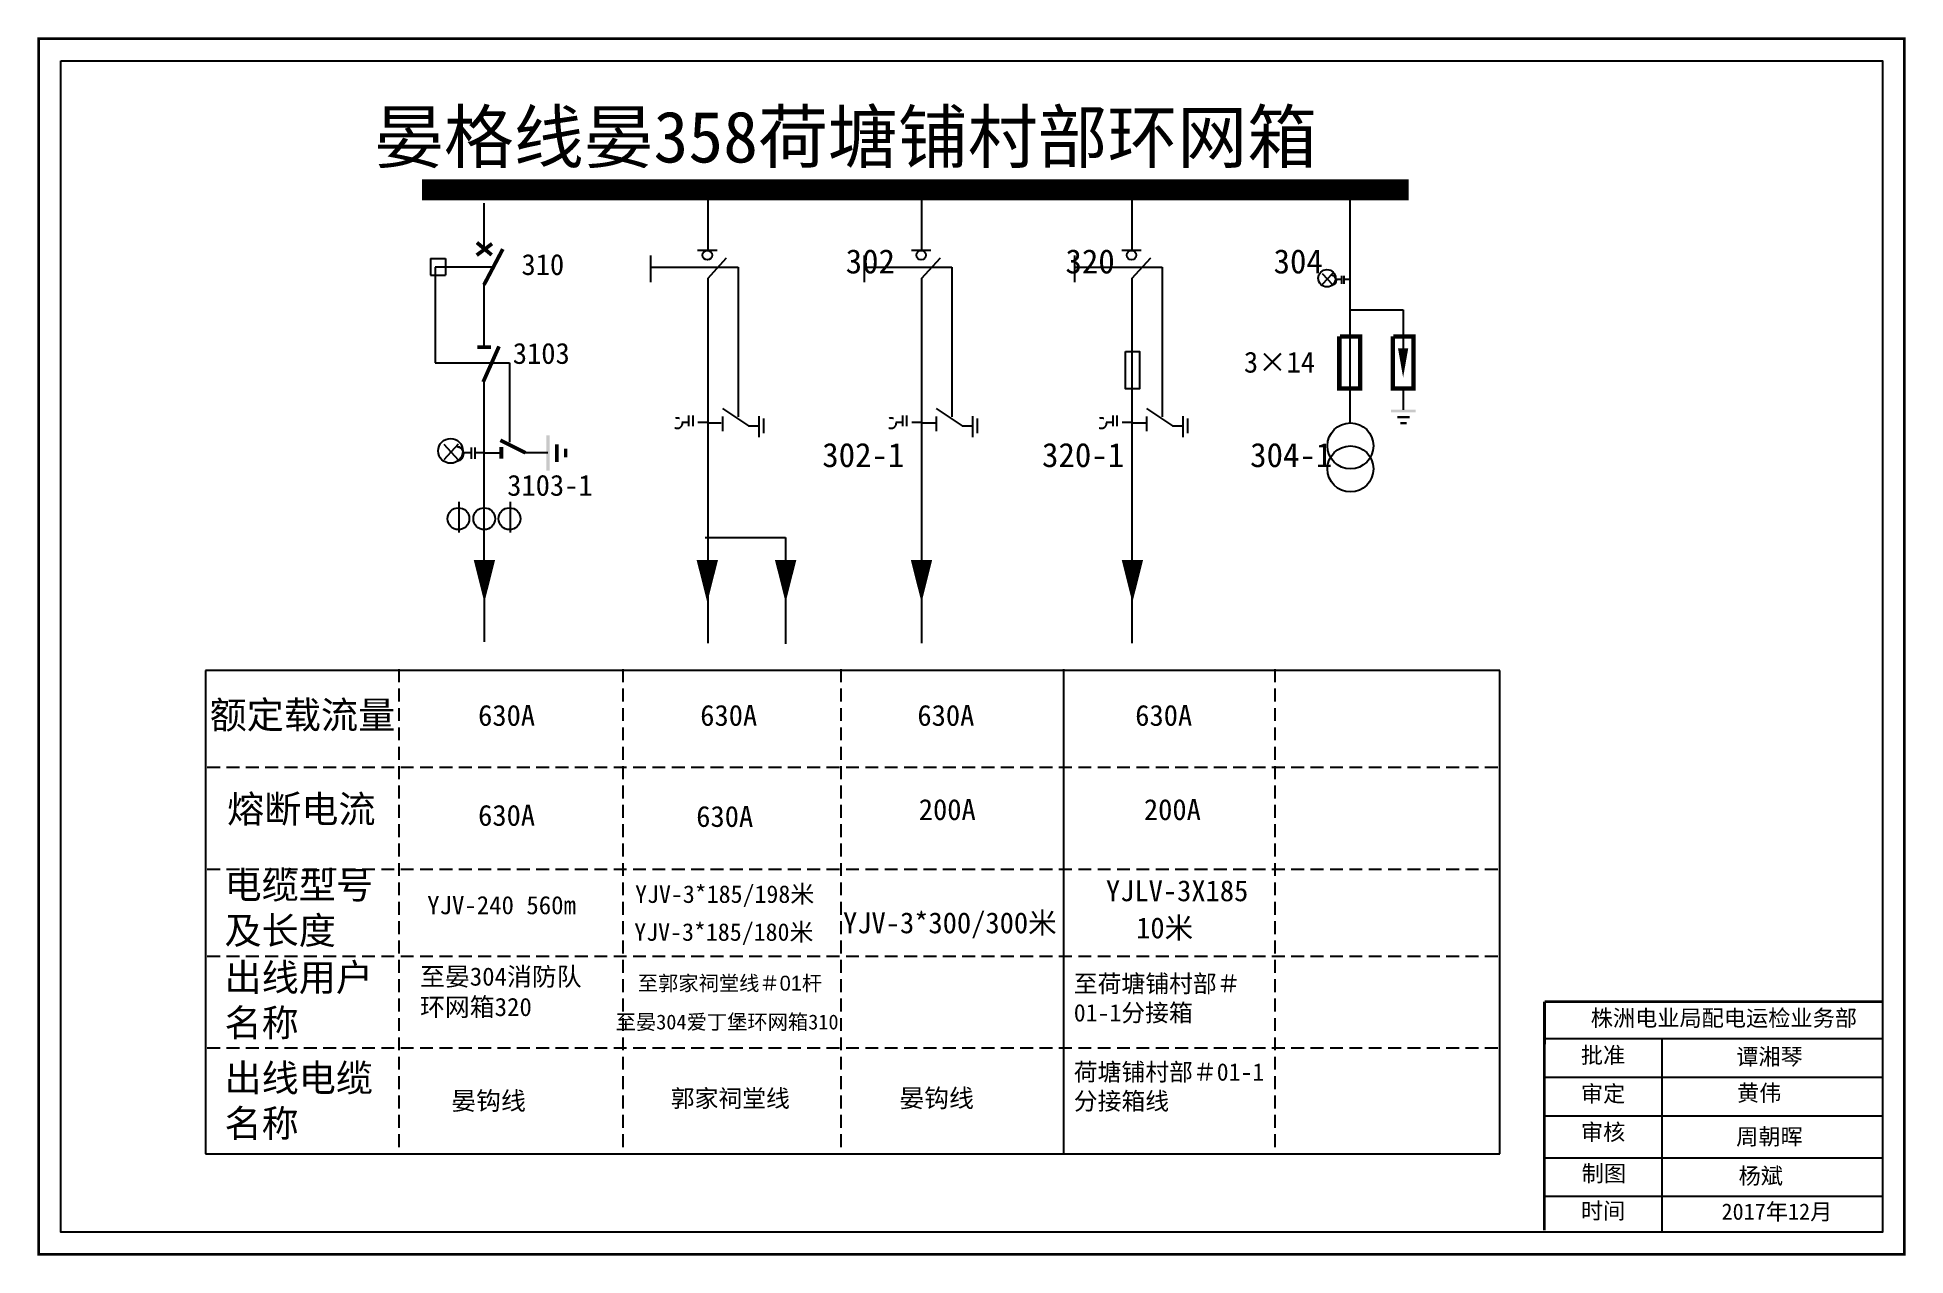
# Model space of a CAD drawing. Extents: x -370 to -242, y -121 to -75.
# Drawn here: x -276.09 to -242.46, y -109.49 to -87.58 of the extents above; entities that cross this region are included whole.
import ezdxf

# ---------------------------------------------------------------- set-up
doc = ezdxf.new("R2010")
doc.units = 0
doc.header["$LTSCALE"] = 0.774411
doc.linetypes.add('DASHED', pattern=[0.45, 0.3, -0.15])
doc.linetypes.add('HIDDEN', pattern=[0.375, 0.25, -0.125])
doc.layers.get('0').update_dxf_attribs({"linetype": 'CONTINUOUS'})
doc.layers.add('1', color=7, linetype='CONTINUOUS')
doc.layers.add('F11', color=7, linetype='CONTINUOUS')
doc.styles.add('HZ', font='simkai_0.ttf')
doc.styles.add('hztxt_txtstyle_2.70_0_0', font='simkai.ttf', dxfattribs={"height": 2.7})
doc.styles.get("Standard").update_dxf_attribs({"font": '', "height": 2.5})
doc.styles.add('STYLE1', font='txt.shx', dxfattribs={"height": 2.6})
doc.styles.add('字体', font='', dxfattribs={"height": 2.5})
doc.styles.get('Standard').set_extended_font_data('SimSun')
doc.styles.get('字体').set_extended_font_data('SimSun')

msp = doc.modelspace()

# ---------------------------------------------------------------- texts
at = {"color": 0, "style": 'HZ'}
msp.add_text('晏格线晏358荷塘铺村部环网箱', height=0.9221, dxfattribs=at).set_placement((-270.034, -89.83))
at = {"color": 0}
for s, height, p in [('310', 0.3768, (-267.38, -91.854)), ('3103', 0.3768, (-267.536, -93.452)), ('3×14', 0.3768, (-254.376, -93.61)), ('3103-1', 0.3768, (-267.637, -95.825)), ('630A', 0.3768, (-268.16, -99.963)), ('630A', 0.3768, (-264.162, -99.963)), ('630A', 0.3768, (-264.162, -99.963)), ('630A', 0.3768, (-260.253, -99.963)), ('630A', 0.3768, (-256.332, -99.963)), ('630A', 0.3768, (-268.16, -101.761)), ('630A', 0.3768, (-264.234, -101.781)), ('200A', 0.3768, (-260.228, -101.658)), ('200A', 0.3768, (-256.176, -101.658)), ('YJV-3*185/198米', 0.31597, (-265.335, -103.148)), ('YJLV-3X185', 0.3768, (-256.86, -103.118)), ('YJV-3*185/180米', 0.31597, (-265.35, -103.83)), ('YJV-3*300/300米', 0.37679, (-261.592, -103.695)), ('10米', 0.3768, (-256.316, -103.786))]:
    msp.add_text(s, height=height, dxfattribs=at).set_placement(p)
at = {"color": 0, "linetype": 'DASHED', "attachment_point": 1, "style": 'STYLE1'}
for s, insert, char_height, width in [('{\\f\uffbfﾬￌﾣﾤ_GB2312|b0|i0|c134|p49;额定载流量}', (-272.993, -99.522), 0.48983, 5.41386), ('{\\f\uffbfﾬￌﾣﾤ_GB2312|b0|i0|c134|p49;熔断电流}', (-272.679, -101.215), 0.48983, 5.41386), ('{\\f\uffbfﾬￌﾣﾤ_GB2312|b0|i0|c134|p49;电缆型号及长度}', (-272.725, -102.582), 0.48983, 2.73156), ('{\\f\uffbfﾬￌﾣﾤ_GB2312|b0|i0|c134|p49;出线用户名称}', (-272.725, -104.243), 0.48983, 2.73156), ('{\\fSimSun|b0|i0|c134|p2;至郭家祠堂线＃\\f\uffbfﾬￌﾣﾤ_GB2312|b0|i0|c134|p49;01\\fSimSun|b0|i0|c134|p2;杆}', (-265.287, -104.459), 0.26761, 5.56117), ('{\\fKaiTi_GB2312|b0|i0|c134|p49;至荷塘铺村部＃01-1分接箱}', (-257.438, -104.443), 0.3144, 3.60153), ('{\\fSimSun|b0|i0|c134|p2;至晏304爱丁堡环网箱\\fKaiTi_GB2312|b0|i0|c134|p49;310}', (-265.685, -105.156), 0.26761, 5.56117), ('{\\f\uffbfﾬￌﾣﾤ_GB2312|b0|i0|c134|p49;出线电缆名称}', (-272.725, -106.052), 0.48983, 2.73156), ('{\\fKaiTi_GB2312|b0|i0|c134|p49;荷塘铺村部＃01-1分接箱线}', (-257.438, -106.032), 0.3144, 3.60153), ('{\\f\uffbfﾬￌﾣﾤ_GB2312|b0|i0|c134|p49;郭家祠堂线}', (-264.693, -106.507), 0.3144, 4.08208)]:
    msp.add_mtext(s, dxfattribs=dict(at, insert=insert, char_height=char_height, width=width))
at = {"color": 0, "linetype": 'Continuous', "attachment_point": 1}
for s, insert, char_height, width, style in [('{\\fSimSun|b0|i0|c134|p2;YJV-240 560m}', (-269.077, -103.024), 0.328, 5.28776, 'hztxt_txtstyle_2.70_0_0'), ('{\\fSimSun|b0|i0|c134|p2;至晏304消防队环网箱320}', (-269.205, -104.309), 0.328, 3.16909, 'hztxt_txtstyle_2.70_0_0'), ('株洲电业局配电运检业务部', (-248.134, -105.072), 0.29287, 8.00685, '字体'), ('{\\fKaiTi_GB2312|b0|i0|c134|p49;批准}', (-248.311, -105.74), 0.29287, 2.29039, '字体'), ('谭湘琴', (-245.515, -105.768), 0.2929, 2.29039, '字体'), ('{\\fSimSun|b0|i0|c134|p2;晏钩线}', (-268.643, -106.544), 0.328, 5.28776, 'hztxt_txtstyle_2.70_0_0'), ('{\\fSimSun|b0|i0|c134|p2;晏钩线}', (-260.578, -106.496), 0.328, 5.28776, 'hztxt_txtstyle_2.70_0_0'), ('\\f\uffbfﾬￌﾣﾤ_GB2312|b0|i0|c134|p49;审定', (-248.311, -106.434), 0.29287, 2.29039, '字体'), ('黄伟', (-245.5, -106.42), 0.2929, 2.29039, '字体'), ('\\f\uffbfﾬￌﾣﾤ_GB2312|b0|i0|c134|p49;审核', (-248.311, -107.124), 0.29287, 2.29039, '字体'), ('周朝晖', (-245.515, -107.206), 0.2929, 2.29039, '字体'), ('\\f\uffbfﾬￌﾣﾤ_GB2312|b0|i0|c134|p49;制图', (-248.296, -107.868), 0.29287, 2.29039, '字体'), ('杨斌', (-245.472, -107.911), 0.2929, 2.29039, '字体'), ('\\f\uffbfﾬￌﾣﾤ_GB2312|b0|i0|c134|p49;时间', (-248.311, -108.54), 0.29287, 2.29039, '字体'), ('2017{\\fSimSun|b0|i0|c134|p2;年}12{\\fSimSun|b0|i0|c134|p2;月}', (-245.779, -108.555), 0.29287, 2.29039, '字体')]:
    msp.add_mtext(s, dxfattribs=dict(at, insert=insert, char_height=char_height, width=width, style=style))
at = {"layer": 'F11', "color": 0, "lineweight": -3, "char_height": 0.4348, "width": 3.66273, "attachment_point": 1}
for s, insert in [('\\pl2.30793;302', (-263.852, -91.391)), ('\\pl2.308;320', (-259.896, -91.391)), ('\\pl2.30793;304', (-256.15, -91.391)), ('\\pl2.30793;302-1', (-264.274, -94.874)), ('\\pl2.308;320-1', (-260.318, -94.874)), ('\\pl2.30793;304-1', (-256.572, -94.874))]:
    msp.add_mtext(s, dxfattribs=dict(at, insert=insert))

# ---------------------------------------------------------------- blocks, each defined once
blk = doc.blocks.new('JD')
for points in [[(-2, 0.2), (-2, -0.2), (2, 0.2), (2, -0.2)], [(1, -1.2), (1, -0.8), (-1, -1.2), (-1, -0.8)], [(-0.5, -1.8), (-0.5, -2.2), (0.5, -1.8), (0.5, -2.2)]]:
    blk.add_trace(points)

# ---------------------------------------------------------------- linework, layer by layer
at = {"color": 0}
for p, q in [((-268.055, -90.563), (-268.055, -91.396)), ((-252.467, -90.51), (-252.467, -94.532)), ((-269.02, -91.554), (-268.749, -91.554)), ((-269.02, -91.554), (-269.02, -91.855)), ((-268.934, -91.711), (-268.934, -93.436)), ((-267.92, -91.711), (-268.934, -91.711)), ((-268.749, -91.554), (-268.749, -91.855)), ((-269.02, -91.855), (-268.749, -91.855)), ((-268.055, -92.013), (-268.055, -93.134)), ((-252.471, -92.479), (-251.51, -92.479)), ((-251.51, -92.479), (-251.51, -93.182)), ((-268.934, -93.436), (-267.596, -93.436)), ((-267.596, -93.436), (-267.596, -94.859)), ((-268.055, -93.695), (-268.055, -97.004)), ((-251.51, -93.919), (-251.51, -94.282)), ((-268.055, -95.053), (-267.742, -95.053)), ((-267.334, -95.045), (-266.908, -95.045)), ((-268.505, -95.937), (-268.505, -96.488)), ((-267.586, -95.937), (-267.586, -96.488)), ((-268.054, -97.448), (-268.054, -98.455))]:
    msp.add_line(p, q, dxfattribs=at)
at = {"color": 0, "linetype": 'Continuous'}
for p, q in [((-252.783, -91.828), (-252.965, -92.024)), ((-252.965, -91.828), (-252.783, -92.024)), ((-268.777, -94.898), (-268.517, -95.178)), ((-268.517, -94.898), (-268.777, -95.178)), ((-273.07, -98.967), (-273.07, -107.665)), ((-267.615, -98.967), (-273.07, -98.967)), ((-249.772, -98.967), (-267.615, -98.967)), ((-249.77, -107.665), (-249.772, -98.967)), ((-248.965, -105.587), (-242.877, -105.587)), ((-246.852, -105.587), (-246.852, -109.049)), ((-248.965, -106.282), (-242.877, -106.282)), ((-248.965, -106.976), (-242.877, -106.976)), ((-273.07, -107.665), (-249.769, -107.665)), ((-248.965, -107.732), (-242.877, -107.732)), ((-248.965, -108.426), (-242.877, -108.426))]:
    msp.add_line(p, q, dxfattribs=at)
at = {"color": 0, "linetype": 'ByBlock'}
for p, q in [((-264.075, -96.577), (-262.627, -96.577)), ((-262.627, -96.577), (-262.627, -98.487)), ((-257.625, -98.946), (-257.625, -107.665))]:
    msp.add_line(p, q, dxfattribs=at)
at = {"color": 0, "linetype": 'DASHED'}
for p, q in [((-269.586, -98.946), (-269.586, -107.665)), ((-265.553, -98.946), (-265.553, -107.665)), ((-261.633, -98.946), (-261.633, -107.665)), ((-253.819, -98.946), (-253.819, -107.665)), ((-273.038, -100.706), (-249.771, -100.706)), ((-273.038, -102.54), (-249.771, -102.54)), ((-273.038, -104.108), (-249.771, -104.108)), ((-273.038, -105.753), (-249.77, -105.753))]:
    msp.add_line(p, q, dxfattribs=at)
at = {"color": 0, "linetype": 'Continuous', "const_width": 0.0488}
msp.add_lwpolyline([(-276.069, -87.604), (-242.489, -87.604), (-242.489, -109.468), (-276.069, -109.468)], close=True, dxfattribs=at)
at = {"color": 0, "linetype": 'Continuous'}
msp.add_lwpolyline([(-275.674, -87.999), (-242.884, -87.999), (-242.884, -109.073), (-275.674, -109.073)], close=True, dxfattribs=at)
at = {"color": 0}
for points, const_width in [([(-269.169, -90.32), (-251.409, -90.32)], 0.377), ([(-268.185, -91.497), (-267.909, -91.291)], 0.0678), ([(-268.182, -91.271), (-267.916, -91.493)], 0.0678), ([(-268.055, -92.031), (-267.716, -91.388)], 0.0678), ([(-268.177, -93.152), (-267.926, -93.152)], 0.0678), ([(-268.069, -93.778), (-267.784, -93.138)], 0.0678), ([(-252.658, -92.959), (-252.658, -93.896), (-252.283, -93.896), (-252.283, -92.959), (-252.646, -92.959)], 0.0791), ([(-251.697, -92.959), (-251.697, -93.896), (-251.323, -93.896), (-251.323, -92.959), (-251.686, -92.959)], 0.0791), ([(-267.76, -94.827), (-267.308, -95.053)], 0.0678), ([(-267.742, -94.949), (-267.742, -95.158)], 0.0678)]:
    msp.add_lwpolyline(points, dxfattribs=dict(at, const_width=const_width))
for points, format in [([(-251.51, -93.17, 0.185, 0, 0), (-251.51, -93.697, 0, 0, 0)], "xyseb"), ([(-268.548, -94.934, -0.877934), (-268.543, -95.209)], "xyb"), ([(-268.047, -96.978, 0.386, 0, 0), (-268.047, -97.744, 0, 0, 0)], "xyseb"), ([(-264.035, -96.978, 0.386, 0, 0), (-264.035, -97.744, 0, 0, 0)], "xyseb"), ([(-260.179, -96.978, 0.386, 0, 0), (-260.179, -97.744, 0, 0, 0)], "xyseb"), ([(-256.383, -96.978, 0.386, 0, 0), (-256.383, -97.744, 0, 0, 0)], "xyseb")]:
    msp.add_lwpolyline(points, format=format, dxfattribs=at)
for points in [[(-268.284, -95.05), (-268.426, -95.05)], [(-268.284, -94.955), (-268.284, -95.161)], [(-268.22, -94.955), (-268.22, -95.161)], [(-268.056, -95.05), (-268.22, -95.05)]]:
    msp.add_lwpolyline(points, dxfattribs=at)
at = {"color": 0, "linetype": 'ByBlock'}
msp.add_lwpolyline([(-262.625, -96.978, 0.386, 0, 0), (-262.625, -97.744, 0, 0, 0)], format="xyseb", dxfattribs=at)
at = {"color": 0, "linetype": 'Continuous', "const_width": 0.0488}
for points in [[(-248.965, -104.925), (-248.969, -109.037)], [(-248.965, -104.925), (-242.877, -104.925)]]:
    msp.add_lwpolyline(points, dxfattribs=at)
at = {"color": 0, "linetype": 'Continuous'}
for centre, radius in [((-252.881, -91.912), 0.156), ((-268.657, -95.018), 0.223)]:
    msp.add_circle(centre, radius, dxfattribs=at)
at = {"color": 0}
for centre, radius in [((-252.459, -94.928), 0.414), ((-252.459, -95.342), 0.414), ((-268.515, -96.237), 0.196), ((-268.05, -96.237), 0.196), ((-267.596, -96.237), 0.196)]:
    msp.add_circle(centre, radius, dxfattribs=at)
at = {"layer": '1', "color": 0}
for points in [[(-252.805, -91.85, -0.877934), (-252.802, -92.042)], [(-252.805, -91.852, -0.877934), (-252.801, -92.045)], [(-268.549, -94.93, -0.877934), (-268.543, -95.205)]]:
    msp.add_lwpolyline(points, format="xyb", dxfattribs=at)
for points in [[(-252.62, -91.934), (-252.72, -91.934)], [(-252.62, -91.867), (-252.62, -92.012)], [(-252.575, -91.867), (-252.575, -92.012)], [(-252.461, -91.934), (-252.575, -91.934)]]:
    msp.add_lwpolyline(points, dxfattribs=at)
at = {"layer": 'F11', "color": 0, "lineweight": -3}
for p, q in [((-264.028, -90.504), (-264.028, -91.4)), ((-260.179, -90.504), (-260.179, -91.4)), ((-256.393, -90.504), (-256.393, -91.4)), ((-264.209, -91.408), (-263.859, -91.408)), ((-260.36, -91.408), (-260.011, -91.408)), ((-256.574, -91.408), (-256.225, -91.408)), ((-265.06, -91.502), (-265.06, -91.981)), ((-265.06, -91.711), (-263.482, -91.711)), ((-264.026, -91.916), (-263.687, -91.545)), ((-263.482, -91.714), (-263.482, -94.407)), ((-261.211, -91.502), (-261.211, -91.981)), ((-261.211, -91.711), (-259.634, -91.711)), ((-260.178, -91.916), (-259.838, -91.545)), ((-259.634, -91.714), (-259.634, -94.407)), ((-257.426, -91.502), (-257.426, -91.981)), ((-257.426, -91.711), (-255.848, -91.711)), ((-256.392, -91.916), (-256.052, -91.545)), ((-255.848, -91.714), (-255.848, -94.407)), ((-264.026, -91.916), (-264.026, -98.476)), ((-260.178, -91.916), (-260.178, -98.476)), ((-256.392, -91.916), (-256.392, -98.476)), ((-263.763, -94.254), (-263.294, -94.566)), ((-263.763, -94.4), (-263.763, -94.66)), ((-263.108, -94.391), (-263.108, -94.773)), ((-263.025, -94.433), (-263.025, -94.701)), ((-259.914, -94.254), (-259.445, -94.566)), ((-259.914, -94.4), (-259.914, -94.66)), ((-259.259, -94.391), (-259.259, -94.773)), ((-259.176, -94.433), (-259.176, -94.701)), ((-256.128, -94.254), (-255.66, -94.566)), ((-256.128, -94.4), (-256.128, -94.66)), ((-255.473, -94.391), (-255.473, -94.773)), ((-255.391, -94.433), (-255.391, -94.701)), ((-264.023, -94.514), (-263.783, -94.514)), ((-263.294, -94.566), (-263.108, -94.566)), ((-260.175, -94.514), (-259.935, -94.514)), ((-259.445, -94.566), (-259.26, -94.566)), ((-256.389, -94.514), (-256.149, -94.514)), ((-255.66, -94.566), (-255.474, -94.566))]:
    msp.add_line(p, q, dxfattribs=at)
at = {"layer": 'F11', "color": 0, "linetype": 'HIDDEN', "lineweight": -3}
for p, q in [((-264.373, -94.382), (-264.373, -94.626)), ((-264.297, -94.382), (-264.297, -94.626)), ((-260.524, -94.382), (-260.524, -94.626)), ((-260.449, -94.382), (-260.449, -94.626)), ((-256.738, -94.382), (-256.738, -94.626)), ((-256.663, -94.382), (-256.663, -94.626)), ((-264.373, -94.508), (-264.491, -94.508)), ((-264.011, -94.508), (-264.28, -94.508)), ((-260.524, -94.508), (-260.642, -94.508)), ((-260.162, -94.508), (-260.432, -94.508)), ((-256.738, -94.508), (-256.856, -94.508)), ((-256.376, -94.508), (-256.646, -94.508))]:
    msp.add_line(p, q, dxfattribs=at)
at = {"layer": 'F11', "color": 0, "lineweight": -3}
msp.add_lwpolyline([(-256.505, -93.231), (-256.258, -93.231), (-256.258, -93.903), (-256.505, -93.903)], close=True, dxfattribs=at)
for centre in [(-264.034, -91.497), (-260.185, -91.497), (-256.399, -91.497)]:
    msp.add_circle(centre, 0.0866, dxfattribs=at)
at = {"layer": 'F11', "color": 0, "linetype": 'HIDDEN', "lineweight": -3}
for centre in [(-264.574, -94.519), (-260.726, -94.519), (-256.94, -94.519)]:
    msp.add_arc(centre, 0.0926, 242.566, 111.7046, dxfattribs=at)

# ---------------------------------------------------------------- block references
at = {"color": 0, "xscale": 0.1107766874257294, "yscale": 0.1107766874104131, "zscale": 0.1107766874300814}
msp.add_blockref('JD', (-251.504, -94.299), dxfattribs=at)
at = {"color": 0, "xscale": 0.1582524105863291, "yscale": 0.1582524105863291, "zscale": 0.1582524106144019, "rotation": 90}
msp.add_blockref('JD', (-266.902, -95.057), dxfattribs=at)

msp.set_redraw_order([(e.dxf.handle, doc.entitydb.next_handle()) for e in msp.query("TEXT MTEXT ATTDEF DIMENSION ARC_DIMENSION")])  # texts and dimensions are drawn at this point

doc.saveas('drawing.dxf')
